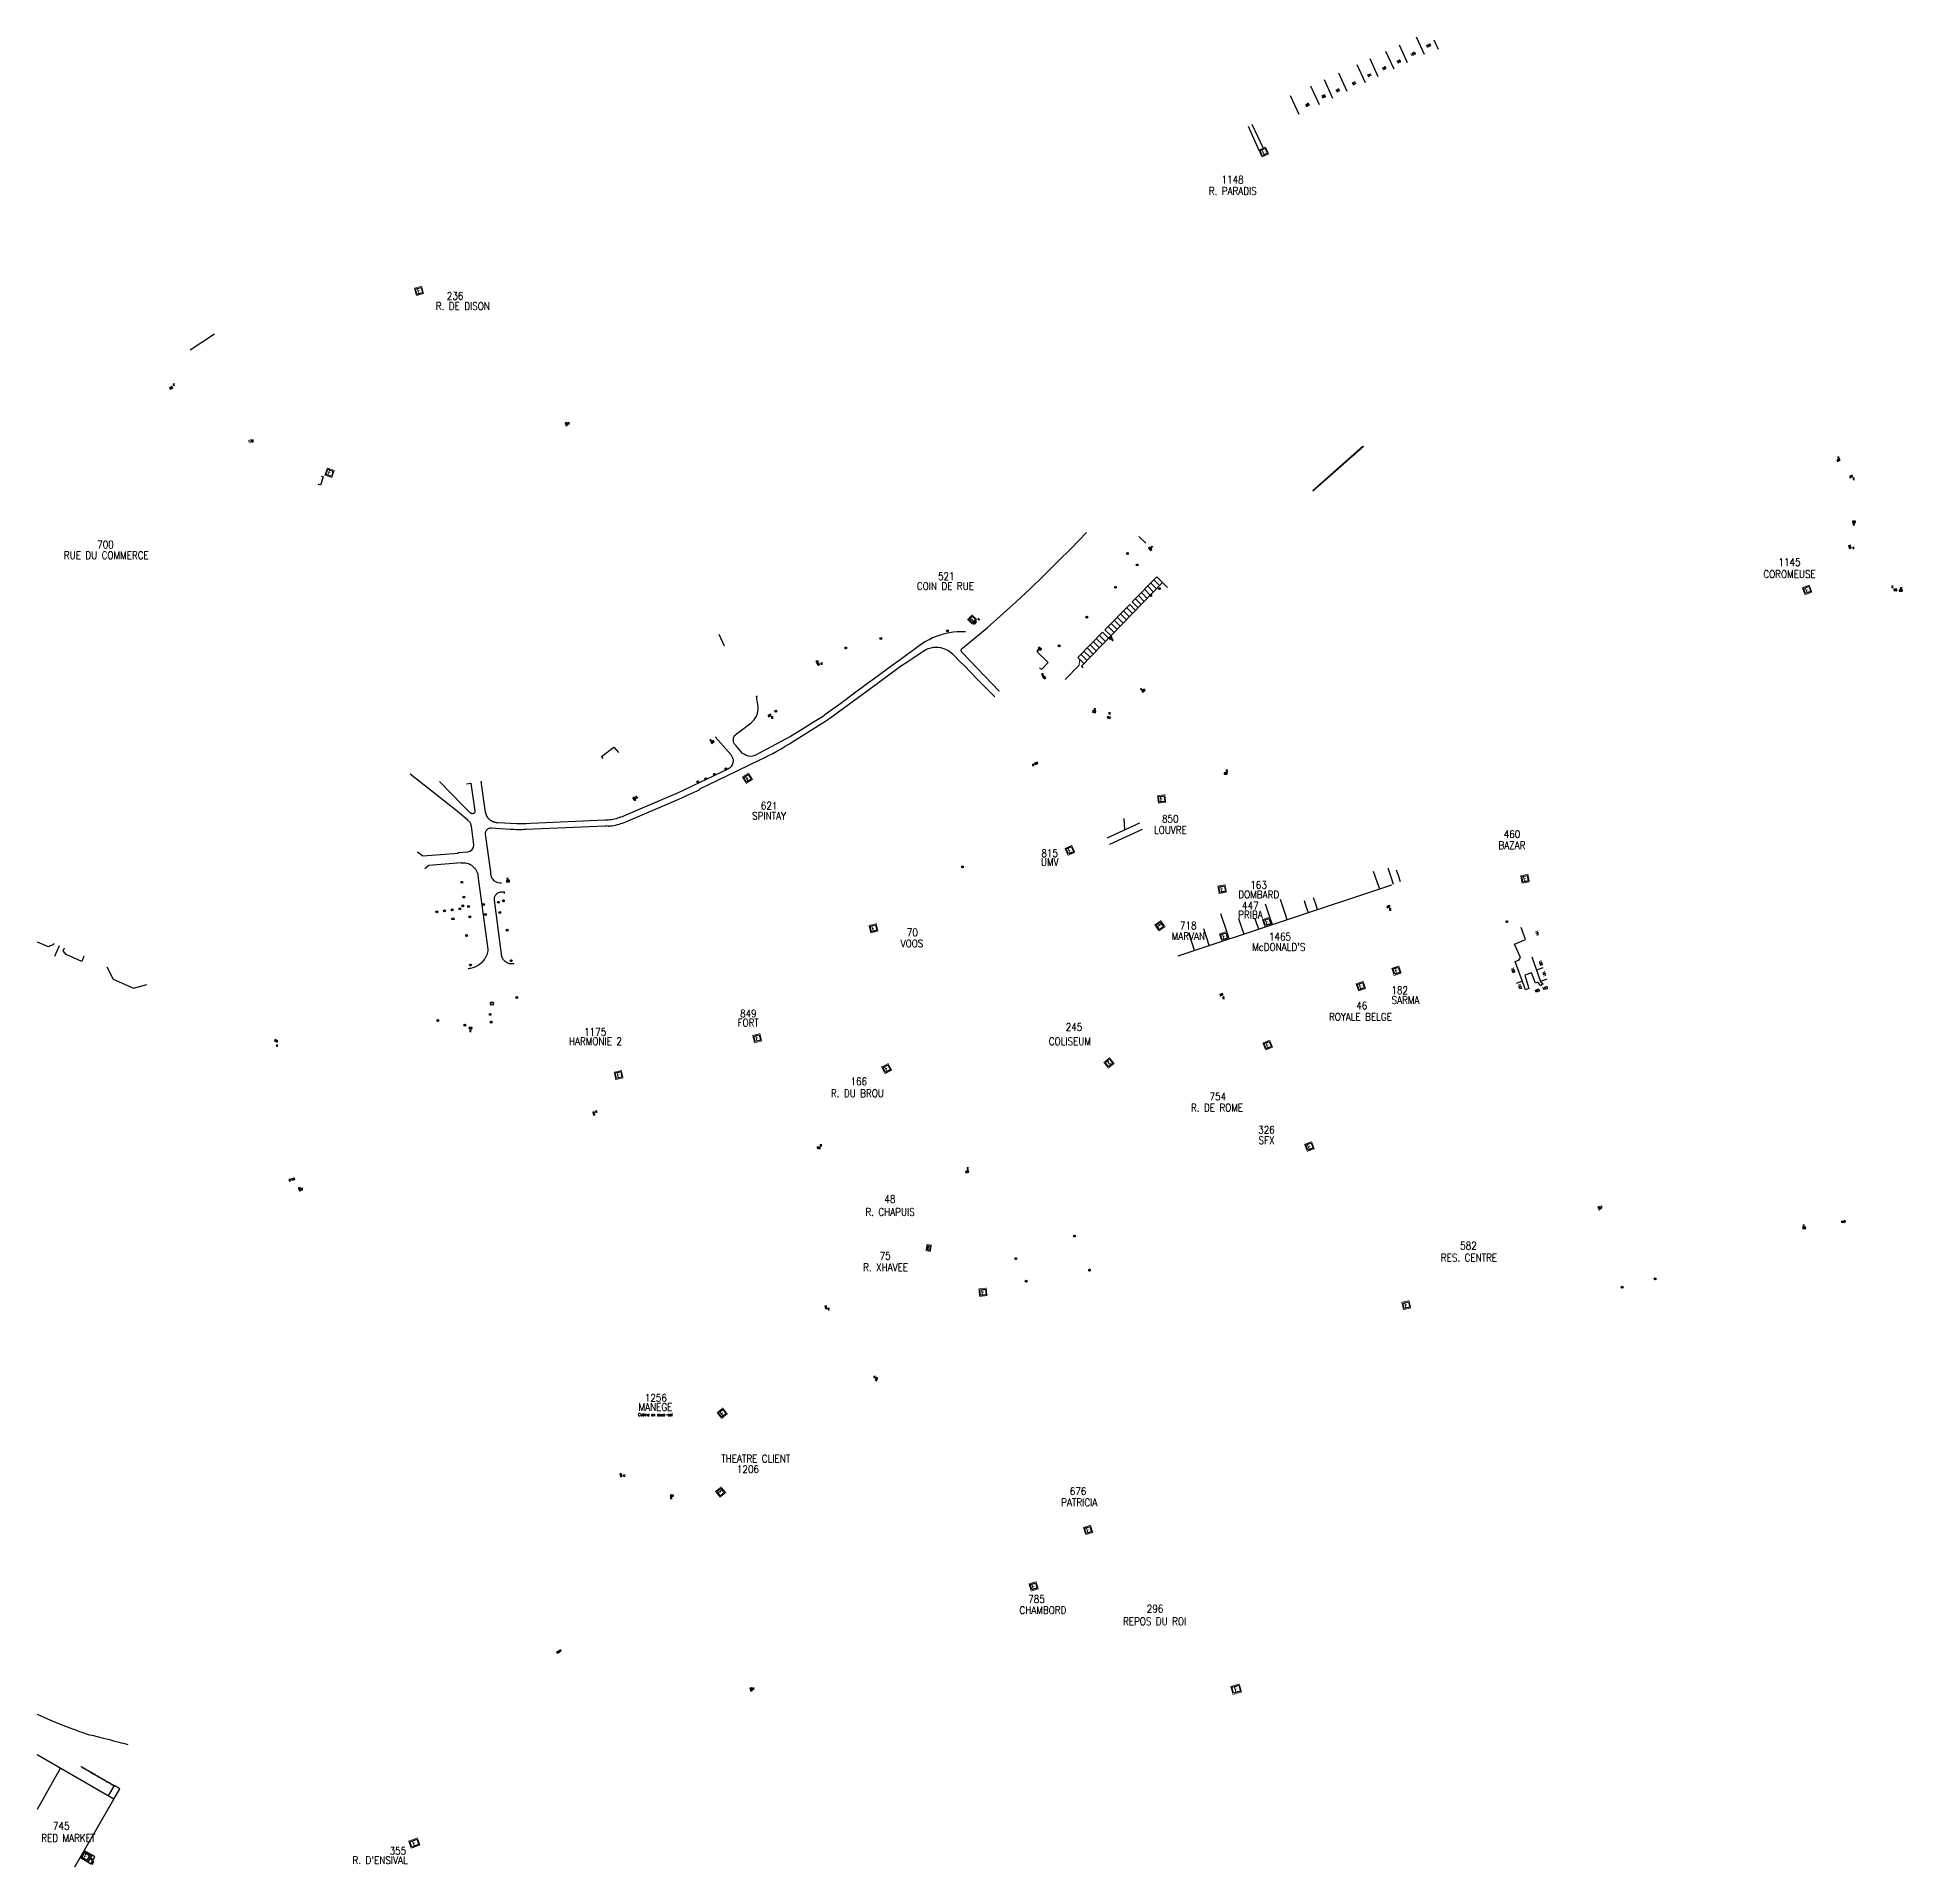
# Model space of a CAD drawing. Header units: millimetres. Extents: x 255000 to 255985, y 143000 to 143966.
import ezdxf
from ezdxf.enums import TextEntityAlignment as Align

# ---------------------------------------------------------------- set-up
doc = ezdxf.new("R2010")
doc.units = ezdxf.units.MM
doc.linetypes.add('B_ST_AL', pattern=[2000, 1000, 1000])
doc.linetypes.add('DASHED', pattern=[0.75, 0.5, -0.25])
doc.layers.get('0').update_dxf_attribs({"linetype": 'CONTINUOUS'})
for name, color, linetype in [('M_200', 7, 'CONTINUOUS'), ('W0004', 5, 'CONTINUOUS'), ('W0006', 7, 'CONTINUOUS'), ('W0008', 7, 'CONTINUOUS'), ('W0014', 7, 'CONTINUOUS'), ('W0100', 7, 'CONTINUOUS'), ('W0101', 7, 'CONTINUOUS'), ('W0105', 7, 'CONTINUOUS'), ('W0112', 1, 'DASHED'), ('W0420', 7, 'CONTINUOUS'), ('W0430', 7, 'CONTINUOUS'), ('W0469', 7, 'CONTINUOUS'), ('W0991', 7, 'CONTINUOUS'), ('W1102', 7, 'CONTINUOUS')]:
    doc.layers.add(name, color=color, linetype=linetype)
doc.styles.add('M_ROMANS', font='ROMANS.shx', dxfattribs={"width": 0.75})
doc.styles.get("Standard").update_dxf_attribs({"font": 'romans.shx', "width": 0.85})

msp = doc.modelspace()

# ---------------------------------------------------------------- texts
at = {"layer": 'M_200', "insert": (255335.57, 143238.77), "char_height": 1.5, "attachment_point": 6}
msp.add_mtext('Cabine en sous-sol', dxfattribs=at)
at = {"layer": 'W0991', "color": 252, "width": 0.85}
msp.add_text('178', height=1.25, rotation=0.91914, dxfattribs=at).set_placement((255112.76, 143752.91), align=Align.MIDDLE_CENTER)
for s, rotation, p in [('151', 286.87651, (255792.31, 143493.05)), ('169', 286.87651, (255779.53, 143473.53)), ('159', 286.87651, (255794.14, 143477.39)), ('161', 286.87651, (255795.97, 143471.56)), ('167', 286.87651, (255783.1, 143464.81)), ('165', 16.87651, (255792.16, 143462.71)), ('163', 16.87651, (255796.45, 143464.01))]:
    msp.add_text(s, height=1.25, rotation=rotation, dxfattribs=at).set_placement(p, align=Align.MIDDLE)
at = {"layer": 'W0991', "color": 252, "linetype": 'B_ST_AL', "char_height": 1.25, "width": 5.6786, "attachment_point": 1, "rotation": 27}
for s, insert in [('\\pi1.5491;100', (255723.7, 143956.6)), ('\\pi1.5491;102', (255731.86, 143960.92)), ('\\pi1.9539;94', (255700.8, 143945.45)), ('\\pi1.9792;96', (255708.6, 143949.11)), ('\\pi1.9792;98', (255716.33, 143952.69)), ('\\pi1.9792;88', (255676.58, 143934.24)), ('\\pi1.9792;90', (255684.02, 143937.4)), ('\\pi1.9792;92', (255692.67, 143941.15)), ('\\pi1.9792;86', (255668.01, 143929.79))]:
    msp.add_mtext(s, dxfattribs=dict(at, insert=insert))

# ---------------------------------------------------------------- blocks, each defined once
blk = doc.blocks.new('M_200_59')
at = {"layer": 'M_200', "color": 0, "linetype": 'Continuous', "const_width": 0.35, "flags": 128}
blk.add_lwpolyline([(4, 4), (4, 0), (0, 0), (0, 4)], close=True, dxfattribs=at)
at = {"layer": 'M_200', "color": 0, "linetype": 'Continuous'}
blk.add_lwpolyline([(0.5, 3.5), (3.5, 3.5), (3.5, 0.5), (0.5, 0.5)], close=True, dxfattribs=at)
at = {"layer": 'M_200', "insert": (2, 2), "char_height": 2.5, "width": 4, "attachment_point": 5}
blk.add_mtext('E', dxfattribs=at)
at = {"layer": 'M_200', "color": 0, "linetype": 'Continuous', "width": 0.85}
for tag, p in [('NUM', (2, 17.06)), ('NOM', (2, 10.65))]:
    blk.add_attdef(tag, text='', height=4, dxfattribs=at).set_placement(p, align=Align.MIDDLE)
at = {"layer": 'M_200', "color": 0, "linetype": 'Continuous', "style": 'M_ROMANS', "width": 0.75, "flags": 3}
for tag, p in [('DEF_COUP', (1.87, -5.49)), ('DEF_TYPE', (1.87, -7.99)), ('DEF_LEG', (1.87, -2.99))]:
    blk.add_attdef(tag, text='', height=1.2, dxfattribs=at).set_placement(p, align=Align.MIDDLE)
blk = doc.blocks.new('*U21')
at = {"layer": 'M_200', "color": 0, "linetype": 'Continuous', "const_width": 0.35, "flags": 128}
blk.add_lwpolyline([(4, 4), (4, 0), (0, 0), (0, 4)], close=True, dxfattribs=at)
at = {"layer": 'M_200', "color": 0, "linetype": 'Continuous'}
blk.add_lwpolyline([(0.5, 3.5), (3.5, 3.5), (3.5, 0.5), (0.5, 0.5)], close=True, dxfattribs=at)
at = {"layer": 'M_200', "insert": (2.03, 1.97), "char_height": 1.39, "width": 2.2208, "attachment_point": 5}
blk.add_mtext('E', dxfattribs=at)
at = {"layer": 'M_200', "color": 0, "linetype": 'Continuous', "width": 0.85}
for tag, p in [('NUM', (2, 17.06)), ('NOM', (2, 10.65))]:
    blk.add_attdef(tag, text='', height=4, dxfattribs=at).set_placement(p, align=Align.MIDDLE)
at = {"layer": 'M_200', "color": 0, "linetype": 'Continuous', "style": 'M_ROMANS', "width": 0.75, "flags": 3}
for tag, p in [('DEF_COUP', (1.87, -5.49)), ('DEF_TYPE', (1.87, -7.99)), ('DEF_LEG', (1.87, -2.99))]:
    blk.add_attdef(tag, text='', height=1.2, dxfattribs=at).set_placement(p, align=Align.MIDDLE)
blk = doc.blocks.new('*U22')
at = {"layer": 'M_200', "color": 0, "linetype": 'Continuous', "const_width": 0.35, "flags": 128}
blk.add_lwpolyline([(5, 4), (5, 0), (0, 0), (0, 4)], close=True, dxfattribs=at)
at = {"layer": 'M_200', "color": 0, "linetype": 'Continuous'}
blk.add_lwpolyline([(0.5, 3.5), (4.5, 3.5), (4.5, 0.5), (0.5, 0.5)], close=True, dxfattribs=at)
at = {"layer": 'M_200', "insert": (2.5, 2), "char_height": 2.5, "width": 5, "attachment_point": 5}
blk.add_mtext('E', dxfattribs=at)
at = {"layer": 'M_200', "color": 0, "linetype": 'Continuous', "width": 0.85}
for tag, p in [('NUM', (2, 17.06)), ('NOM', (2, 10.65))]:
    blk.add_attdef(tag, text='', height=4, dxfattribs=at).set_placement(p, align=Align.MIDDLE)
at = {"layer": 'M_200', "color": 0, "linetype": 'Continuous', "style": 'M_ROMANS', "width": 0.75, "flags": 3}
for tag, p in [('DEF_COUP', (1.87, -5.49)), ('DEF_TYPE', (1.87, -7.99)), ('DEF_LEG', (1.87, -2.99))]:
    blk.add_attdef(tag, text='', height=1.2, dxfattribs=at).set_placement(p, align=Align.MIDDLE)
blk = doc.blocks.new('*U23')
at = {"layer": 'M_200', "color": 0, "linetype": 'Continuous', "const_width": 0.35, "flags": 128}
blk.add_lwpolyline([(2.42, 3.4), (2.42, 0), (0, 0), (0, 3.4)], close=True, dxfattribs=at)
at = {"layer": 'M_200', "color": 0, "linetype": 'Continuous'}
blk.add_lwpolyline([(0.5, 2.9), (1.92, 2.9), (1.92, 0.5), (0.5, 0.5)], close=True, dxfattribs=at)
at = {"layer": 'M_200', "insert": (1.25, 1.68), "char_height": 1.76, "width": 1.7056, "attachment_point": 5}
blk.add_mtext('E', dxfattribs=at)
at = {"layer": 'M_200', "color": 0, "linetype": 'Continuous', "width": 0.85}
for tag, p in [('NUM', (2, 17.06)), ('NOM', (2, 10.65))]:
    blk.add_attdef(tag, text='', height=4, dxfattribs=at).set_placement(p, align=Align.MIDDLE)
at = {"layer": 'M_200', "color": 0, "linetype": 'Continuous', "style": 'M_ROMANS', "width": 0.75, "flags": 3}
for tag, p in [('DEF_COUP', (1.87, -5.49)), ('DEF_TYPE', (1.87, -7.99)), ('DEF_LEG', (1.87, -2.99))]:
    blk.add_attdef(tag, text='', height=1.2, dxfattribs=at).set_placement(p, align=Align.MIDDLE)
blk = doc.blocks.new('*U24')
at = {"layer": 'M_200', "color": 0, "linetype": 'Continuous', "const_width": 0.35, "flags": 128}
blk.add_lwpolyline([(1.67, 5.4), (3.54, 1.86), (0, 0), (-1.86, 3.54)], close=True, dxfattribs=at)
at = {"layer": 'M_200', "color": 0, "linetype": 'Continuous'}
blk.add_lwpolyline([(-1.19, 3.33), (1.47, 4.73), (2.86, 2.07), (0.21, 0.68)], close=True, dxfattribs=at)
at = {"layer": 'M_200', "insert": (0.84, 2.7), "char_height": 2.5, "width": 4, "attachment_point": 5, "rotation": 27.77698}
blk.add_mtext('E', dxfattribs=at)
at = {"layer": 'M_200', "color": 0, "linetype": 'Continuous', "width": 0.85}
for tag, p in [('NUM', (2, 17.06)), ('NOM', (2, 10.65))]:
    blk.add_attdef(tag, text='', height=4, dxfattribs=at).set_placement(p, align=Align.MIDDLE)
at = {"layer": 'M_200', "color": 0, "linetype": 'Continuous', "style": 'M_ROMANS', "width": 0.75, "flags": 3}
for tag, p in [('DEF_COUP', (1.87, -5.49)), ('DEF_TYPE', (1.87, -7.99)), ('DEF_LEG', (1.87, -2.99))]:
    blk.add_attdef(tag, text='', height=1.2, dxfattribs=at).set_placement(p, align=Align.MIDDLE)
blk = doc.blocks.new('T469')
at = {"color": 0, "linetype": 'Continuous', "flags": 128}
for points in [[(-0.35, 0.35), (0.35, -0.35)], [(-0.35, -0.35), (0.35, 0.35)]]:
    blk.add_lwpolyline(points, dxfattribs=at)
at = {"color": 0, "linetype": 'Continuous'}
blk.add_circle((0, 0), 0.5, dxfattribs=at)
blk = doc.blocks.new('*U25')
at = {"flags": 128}
for points in [[(0.8, 0.8), (-0.8, 0.8)], [(-0.8, 0.8), (-0.8, 0)], [(0.8, 0.8), (-0.8, 0)], [(-0.8, 0), (0.8, 0)], [(0.8, 0), (0.8, 0.8)], [(0.58, -0.7), (0.15, -1.38)], [(0.15, -1.38), (0.83, -1.8)], [(0.37, -1.04), (0.7, -1.25)], [(0.58, -0.7), (1.26, -1.13)]]:
    blk.add_lwpolyline(points, dxfattribs=at)
blk = doc.blocks.new('*U26')
at = {"flags": 128}
for points in [[(0.8, 0.8), (-0.8, 0.8)], [(-0.8, 0.8), (-0.8, 0)], [(0.8, 0.8), (-0.8, 0)], [(-0.8, 0), (0.8, 0)], [(0.8, 0), (0.8, 0.8)], [(-1.08, -0.66), (-1.55, -1.3)], [(-0.43, -1.14), (-1.08, -0.66)], [(-0.76, -0.9), (-0.99, -1.22)], [(-0.43, -1.14), (-0.91, -1.78)]]:
    blk.add_lwpolyline(points, dxfattribs=at)
blk = doc.blocks.new('*U27')
at = {"flags": 128}
for points in [[(0.8, 0.8), (-0.8, 0.8)], [(-0.8, 0.8), (-0.8, 0)], [(0.8, 0.8), (-0.8, 0)], [(-0.8, 0), (0.8, 0)], [(0.8, 0), (0.8, 0.8)], [(-0.59, -0.38), (0.21, -0.28)], [(-0.59, -0.38), (-0.49, -1.17)], [(-0.54, -0.77), (-0.14, -0.72)], [(-0.49, -1.17), (0.3, -1.07)]]:
    blk.add_lwpolyline(points, dxfattribs=at)
blk = doc.blocks.new('*U28')
at = {"flags": 128}
for points in [[(0.8, 0.8), (-0.8, 0.8)], [(-0.8, 0.8), (-0.8, 0)], [(0.8, 0.8), (-0.8, 0)], [(-0.8, 0), (0.8, 0)], [(-0.51, 3.04), (0.27, 3.22)], [(-0.51, 3.04), (-0.33, 2.26)], [(-0.42, 2.65), (-0.03, 2.74)], [(-0.33, 2.26), (0.45, 2.44)], [(0.8, 0), (0.8, 0.8)]]:
    blk.add_lwpolyline(points, dxfattribs=at)
blk = doc.blocks.new('*U29')
at = {"flags": 128}
for points in [[(0.8, 0.8), (-0.8, 0.8)], [(-0.8, 0.8), (-0.8, 0)], [(0.8, 0.8), (-0.8, 0)], [(-0.8, 0), (0.8, 0)], [(0.8, 0), (0.8, 0.8)], [(-0.39, -1.37), (-1.11, -1.02)], [(-0.04, -0.65), (-0.76, -0.3)], [(-0.21, -1.01), (-0.57, -0.83)], [(-0.39, -1.37), (-0.04, -0.65)]]:
    blk.add_lwpolyline(points, dxfattribs=at)
blk = doc.blocks.new('*U30')
at = {"flags": 128}
for points in [[(0.8, 0.8), (-0.8, 0.8)], [(-0.8, 0.8), (-0.8, 0)], [(0.8, 0.8), (-0.8, 0)], [(-0.8, 0), (0.8, 0)], [(0.8, 0), (0.8, 0.8)], [(-1.32, -0.75), (-1.59, -1.51)], [(-0.57, -1.03), (-1.32, -0.75)], [(-0.94, -0.89), (-1.08, -1.27)], [(-0.57, -1.03), (-0.84, -1.78)]]:
    blk.add_lwpolyline(points, dxfattribs=at)
blk = doc.blocks.new('*U3')
at = {"flags": 128}
for points in [[(0.8, 0.8), (-0.8, 0.8)], [(-0.8, 0.8), (-0.8, 0)], [(0.8, 0.8), (-0.8, 0)], [(-0.8, 0), (0.8, 0)], [(0.8, 0), (0.8, 0.8)], [(2.01, -0.73), (1.21, -0.8)], [(2.07, -1.53), (1.28, -1.6)], [(2.04, -1.13), (1.64, -1.17)], [(2.07, -1.53), (2.01, -0.73)]]:
    blk.add_lwpolyline(points, dxfattribs=at)
blk = doc.blocks.new('*U4')
at = {"flags": 128}
for points in [[(0.8, 0.8), (-0.8, 0.8)], [(-0.8, 0.8), (-0.8, 0)], [(0.8, 0.8), (-0.8, 0)], [(-0.8, 0), (0.8, 0)], [(0.8, 0), (0.8, 0.8)], [(0.29, -1.26), (-0.5, -1.12)], [(0.43, -0.47), (-0.36, -0.33)], [(0.36, -0.86), (-0.03, -0.79)], [(0.29, -1.26), (0.43, -0.47)]]:
    blk.add_lwpolyline(points, dxfattribs=at)
blk = doc.blocks.new('*U5')
at = {"flags": 128}
for points in [[(0.8, 0.8), (-0.8, 0.8)], [(-0.8, 0.8), (-0.8, 0)], [(0.8, 0.8), (-0.8, 0)], [(-0.8, 0), (0.8, 0)], [(0.8, 0), (0.8, 0.8)], [(0.97, -1.47), (1.7, -1.15)], [(0.97, -1.47), (1.3, -2.2)], [(1.14, -1.84), (1.5, -1.67)], [(1.3, -2.2), (2.03, -1.88)]]:
    blk.add_lwpolyline(points, dxfattribs=at)
blk = doc.blocks.new('*U6')
at = {"flags": 128}
for points in [[(0.8, 0.8), (-0.8, 0.8)], [(-0.8, 0.8), (-0.8, 0)], [(0.8, 0.8), (-0.8, 0)], [(-0.8, 0), (0.8, 0)], [(0.8, 0), (0.8, 0.8)], [(-0.18, -0.71), (0.61, -0.57)], [(-0.18, -0.71), (-0.04, -1.5)], [(-0.11, -1.11), (0.29, -1.04)], [(-0.04, -1.5), (0.75, -1.36)]]:
    blk.add_lwpolyline(points, dxfattribs=at)
blk = doc.blocks.new('*U7')
at = {"flags": 128}
for points in [[(0.8, 0.8), (-0.8, 0.8)], [(-0.8, 0.8), (-0.8, 0)], [(0.8, 0.8), (-0.8, 0)], [(-0.8, 0), (0.8, 0)], [(0.8, 0), (0.8, 0.8)], [(0.48, -0.71), (0.3, -1.49)], [(1.26, -0.89), (0.48, -0.71)], [(0.87, -0.8), (0.78, -1.19)], [(1.26, -0.89), (1.08, -1.67)]]:
    blk.add_lwpolyline(points, dxfattribs=at)
blk = doc.blocks.new('*U8')
at = {"flags": 128}
for points in [[(0.8, 0.8), (-0.8, 0.8)], [(-0.8, 0.8), (-0.8, 0)], [(0.8, 0.8), (-0.8, 0)], [(-0.8, 0), (0.8, 0)], [(0.8, 0), (0.8, 0.8)], [(-0.65, -0.64), (-1.44, -0.78)], [(-0.52, -1.43), (-1.3, -1.56)], [(-0.58, -1.03), (-0.98, -1.1)], [(-0.52, -1.43), (-0.65, -0.64)]]:
    blk.add_lwpolyline(points, dxfattribs=at)
blk = doc.blocks.new('*U9')
at = {"flags": 128}
for points in [[(0.8, 0.8), (-0.8, 0.8)], [(-0.8, 0.8), (-0.8, 0)], [(0.8, 0.8), (-0.8, 0)], [(-0.8, 0), (0.8, 0)], [(0.8, 0), (0.8, 0.8)], [(1.97, 0.11), (1.22, 0.37)], [(2.23, 0.87), (1.48, 1.13)], [(2.1, 0.49), (1.72, 0.62)], [(1.97, 0.11), (2.23, 0.87)]]:
    blk.add_lwpolyline(points, dxfattribs=at)
blk = doc.blocks.new('*U10')
at = {"flags": 128}
for points in [[(0.8, 0.8), (-0.8, 0.8)], [(-0.8, 0.8), (-0.8, 0)], [(0.8, 0.8), (-0.8, 0)], [(-0.8, 0), (0.8, 0)], [(0.8, 0), (0.8, 0.8)], [(0.21, -0.42), (-0.57, -0.6)], [(0.39, -1.2), (-0.39, -1.38)], [(0.3, -0.81), (-0.09, -0.9)], [(0.39, -1.2), (0.21, -0.42)]]:
    blk.add_lwpolyline(points, dxfattribs=at)
blk = doc.blocks.new('*U11')
at = {"flags": 128}
for points in [[(0.8, 0.8), (-0.8, 0.8)], [(-0.8, 0.8), (-0.8, 0)], [(0.8, 0.8), (-0.8, 0)], [(-0.8, 0), (0.8, 0)], [(0.7, 1.36), (0.87, 2.14)], [(0.7, 1.36), (1.48, 1.19)], [(0.8, 0), (0.8, 0.8)], [(1.09, 1.27), (1.17, 1.66)], [(1.48, 1.19), (1.65, 1.97)]]:
    blk.add_lwpolyline(points, dxfattribs=at)
blk = doc.blocks.new('*U12')
at = {"flags": 128}
for points in [[(0.8, 0.8), (-0.8, 0.8)], [(-0.8, 0.8), (-0.8, 0)], [(0.8, 0.8), (-0.8, 0)], [(-0.8, 0), (0.8, 0)], [(0.8, 0), (0.8, 0.8)], [(-0.83, -1.58), (-1.2, -0.87)], [(-0.83, -1.58), (-0.12, -1.21)], [(-0.47, -1.39), (-0.66, -1.04)], [(-0.12, -1.21), (-0.49, -0.5)]]:
    blk.add_lwpolyline(points, dxfattribs=at)
blk = doc.blocks.new('*U13')
at = {"flags": 128}
for points in [[(0.8, 0.8), (-0.8, 0.8)], [(-0.8, 0.8), (-0.8, 0)], [(0.8, 0.8), (-0.8, 0)], [(-0.8, 0), (0.8, 0)], [(0.8, 0), (0.8, 0.8)], [(0.27, -0.37), (-0.53, -0.45)], [(0.35, -1.17), (-0.45, -1.24)], [(0.31, -0.77), (-0.09, -0.81)], [(0.35, -1.17), (0.27, -0.37)]]:
    blk.add_lwpolyline(points, dxfattribs=at)
blk = doc.blocks.new('*U14')
at = {"flags": 128}
for points in [[(0.8, 0.8), (-0.8, 0.8)], [(-0.8, 0.8), (-0.8, 0)], [(0.8, 0.8), (-0.8, 0)], [(-0.8, 0), (0.8, 0)], [(0.8, 0), (0.8, 0.8)], [(0.4, -1.06), (0.13, -1.82)], [(0.13, -1.82), (0.89, -2.08)], [(0.26, -1.44), (0.64, -1.57)], [(0.4, -1.06), (1.15, -1.33)]]:
    blk.add_lwpolyline(points, dxfattribs=at)
blk = doc.blocks.new('*U15')
at = {"flags": 128}
for points in [[(0.8, 0.8), (-0.8, 0.8)], [(-0.8, 0.8), (-0.8, 0)], [(0.8, 0.8), (-0.8, 0)], [(-0.8, 0), (0.8, 0)], [(0.8, 0), (0.8, 0.8)], [(0.29, -0.7), (0.03, -1.46)], [(0.03, -1.46), (0.79, -1.71)], [(0.16, -1.08), (0.54, -1.2)], [(0.29, -0.7), (1.05, -0.95)]]:
    blk.add_lwpolyline(points, dxfattribs=at)
blk = doc.blocks.new('*U16')
at = {"flags": 128}
for points in [[(0.8, 0.8), (-0.8, 0.8)], [(-0.8, 0.8), (-0.8, 0)], [(0.8, 0.8), (-0.8, 0)], [(-0.8, 0), (0.8, 0)], [(0.8, 0), (0.8, 0.8)], [(0.6, -0.81), (0.24, -1.52)], [(0.24, -1.52), (0.95, -1.89)], [(0.42, -1.17), (0.78, -1.35)], [(0.6, -0.81), (1.31, -1.18)]]:
    blk.add_lwpolyline(points, dxfattribs=at)
blk = doc.blocks.new('*U17')
at = {"flags": 128}
for points in [[(0.8, 0.8), (-0.8, 0.8)], [(-0.8, 0.8), (-0.8, 0)], [(0.8, 0.8), (-0.8, 0)], [(-0.8, 0), (0.8, 0)], [(-0.54, 1.52), (-0.18, 2.24)], [(-0.54, 1.52), (0.18, 1.16)], [(-0.18, 1.34), (0, 1.7)], [(0.18, 1.16), (0.54, 1.88)], [(0.8, 0), (0.8, 0.8)]]:
    blk.add_lwpolyline(points, dxfattribs=at)
blk = doc.blocks.new('*U18')
at = {"flags": 128}
for points in [[(0.8, 0.8), (-0.8, 0.8)], [(-0.8, 0.8), (-0.8, 0)], [(0.8, 0.8), (-0.8, 0)], [(-0.8, 0), (0.8, 0)], [(0.8, 0), (0.8, 0.8)], [(-1.51, -1.29), (-1.91, -0.6)], [(-1.51, -1.29), (-0.82, -0.9)], [(-1.16, -1.09), (-1.36, -0.75)], [(-0.82, -0.9), (-1.21, -0.2)]]:
    blk.add_lwpolyline(points, dxfattribs=at)
blk = doc.blocks.new('*U19')
at = {"flags": 128}
for points in [[(0.8, 0.8), (-0.8, 0.8)], [(-0.8, 0.8), (-0.8, 0)], [(0.8, 0.8), (-0.8, 0)], [(-0.8, 0), (0.8, 0)], [(0.8, 0), (0.8, 0.8)], [(-1.1, -0.65), (-1.42, -1.38)], [(-0.37, -0.96), (-1.1, -0.65)], [(-0.74, -0.81), (-0.89, -1.17)], [(-0.37, -0.96), (-0.68, -1.7)]]:
    blk.add_lwpolyline(points, dxfattribs=at)
blk = doc.blocks.new('*U20')
at = {"flags": 128}
for points in [[(0.8, 0.8), (-0.8, 0.8)], [(-0.8, 0.8), (-0.8, 0)], [(0.8, 0.8), (-0.8, 0)], [(-0.8, 0), (0.8, 0)], [(0.6, 2.53), (0.38, 1.76)], [(0.38, 1.76), (1.15, 1.55)], [(0.49, 2.15), (0.87, 2.04)], [(0.6, 2.53), (1.37, 2.32)], [(0.8, 0), (0.8, 0.8)]]:
    blk.add_lwpolyline(points, dxfattribs=at)
blk = doc.blocks.new('*U31')
at = {"flags": 128}
for points in [[(0.8, 0.8), (-0.8, 0.8)], [(-0.8, 0.8), (-0.8, 0)], [(0.8, 0.8), (-0.8, 0)], [(-0.8, 0), (0.8, 0)], [(0.8, 0), (0.8, 0.8)], [(0.6, -0.47), (-0.2, -0.47)], [(0.6, -1.27), (-0.2, -1.27)], [(0.6, -0.87), (0.2, -0.87)], [(0.6, -1.27), (0.6, -0.47)]]:
    blk.add_lwpolyline(points, dxfattribs=at)
blk = doc.blocks.new('*U32')
at = {"layer": 'M_200', "color": 0, "linetype": 'Continuous', "const_width": 0.35, "flags": 128}
blk.add_lwpolyline([(4.77, 4.38), (4.77, 0), (0, 0), (0, 4.38)], close=True, dxfattribs=at)
at = {"layer": 'M_200', "color": 0, "linetype": 'Continuous'}
blk.add_lwpolyline([(0.5, 3.88), (4.27, 3.88), (4.27, 0.5), (0.5, 0.5)], close=True, dxfattribs=at)
at = {"layer": 'M_200', "insert": (2.39, 2.19), "char_height": 2.5, "width": 4.7748, "attachment_point": 5}
blk.add_mtext('E', dxfattribs=at)
at = {"layer": 'M_200', "color": 0, "linetype": 'Continuous', "width": 0.85}
for tag, p in [('NUM', (2, 17.06)), ('NOM', (2, 10.65))]:
    blk.add_attdef(tag, text='', height=4, dxfattribs=at).set_placement(p, align=Align.MIDDLE)
at = {"layer": 'M_200', "color": 0, "linetype": 'Continuous', "style": 'M_ROMANS', "width": 0.75, "flags": 3}
for tag, p in [('DEF_COUP', (1.87, -5.49)), ('DEF_TYPE', (1.87, -7.99)), ('DEF_LEG', (1.87, -2.99))]:
    blk.add_attdef(tag, text='', height=1.2, dxfattribs=at).set_placement(p, align=Align.MIDDLE)
blk = doc.blocks.new('*U33')
at = {"layer": 'M_200', "color": 0, "linetype": 'Continuous', "const_width": 0.35, "flags": 128}
blk.add_lwpolyline([(1.21, 5.53), (3.37, 2.16), (0, 0), (-2.16, 3.37)], close=True, dxfattribs=at)
at = {"layer": 'M_200', "color": 0, "linetype": 'Continuous'}
blk.add_lwpolyline([(-1.47, 3.22), (1.06, 4.84), (2.68, 2.31), (0.15, 0.69)], close=True, dxfattribs=at)
at = {"layer": 'M_200', "insert": (0.61, 2.76), "char_height": 2.5, "width": 4, "attachment_point": 5, "rotation": 32.64171}
blk.add_mtext('E', dxfattribs=at)
at = {"layer": 'M_200', "color": 0, "linetype": 'Continuous', "width": 0.85}
for tag, p in [('NUM', (2, 17.06)), ('NOM', (2, 10.65))]:
    blk.add_attdef(tag, text='', height=4, dxfattribs=at).set_placement(p, align=Align.MIDDLE)
at = {"layer": 'M_200', "color": 0, "linetype": 'Continuous', "style": 'M_ROMANS', "width": 0.75, "flags": 3}
for tag, p in [('DEF_COUP', (1.87, -5.49)), ('DEF_TYPE', (1.87, -7.99)), ('DEF_LEG', (1.87, -2.99))]:
    blk.add_attdef(tag, text='', height=1.2, dxfattribs=at).set_placement(p, align=Align.MIDDLE)
blk = doc.blocks.new('*U34')
at = {"flags": 128}
for points in [[(0.8, 0.8), (-0.8, 0.8)], [(-0.8, 0.8), (-0.8, 0)], [(0.8, 0.8), (-0.8, 0)], [(-0.8, 0), (0.8, 0)], [(-0.4, 1.56), (-0.4, 2.36)], [(-0.4, 1.56), (0.4, 1.56)], [(0, 1.56), (0, 1.96)], [(0.4, 1.56), (0.4, 2.36)], [(0.8, 0), (0.8, 0.8)]]:
    blk.add_lwpolyline(points, dxfattribs=at)
blk = doc.blocks.new('*U35')
at = {"layer": 'M_200', "color": 0, "linetype": 'Continuous', "const_width": 0.35, "flags": 128}
blk.add_lwpolyline([(-0.02, 4.95), (2.46, 2.49), (0, 0), (-2.49, 2.46)], close=True, dxfattribs=at)
at = {"layer": 'M_200', "color": 0, "linetype": 'Continuous'}
blk.add_lwpolyline([(-1.78, 2.47), (-0.02, 4.24), (1.76, 2.48), (0, 0.71)], close=True, dxfattribs=at)
at = {"layer": 'M_200', "insert": (-0.01, 2.43), "char_height": 2.14, "width": 2.9936, "attachment_point": 5, "rotation": 45.27058}
blk.add_mtext('E', dxfattribs=at)
at = {"layer": 'M_200', "color": 0, "linetype": 'Continuous', "width": 0.85}
for tag, p in [('NUM', (2, 17.06)), ('NOM', (2, 10.65))]:
    blk.add_attdef(tag, text='', height=4, dxfattribs=at).set_placement(p, align=Align.MIDDLE)
at = {"layer": 'M_200', "color": 0, "linetype": 'Continuous', "style": 'M_ROMANS', "width": 0.75, "flags": 3}
for tag, p in [('DEF_COUP', (1.87, -5.49)), ('DEF_TYPE', (1.87, -7.99)), ('DEF_LEG', (1.87, -2.99))]:
    blk.add_attdef(tag, text='', height=1.2, dxfattribs=at).set_placement(p, align=Align.MIDDLE)
blk = doc.blocks.new('*U36')
at = {"flags": 128}
for points in [[(-2.28, 1.01), (-3.08, 1.01)], [(-2.28, 0.21), (-3.08, 0.21)], [(-2.28, 0.61), (-2.68, 0.61)], [(-2.28, 0.21), (-2.28, 1.01)], [(0.8, 0.8), (-0.8, 0.8)], [(-0.8, 0.8), (-0.8, 0)], [(0.8, 0.8), (-0.8, 0)], [(-0.8, 0), (0.8, 0)], [(0.8, 0), (0.8, 0.8)]]:
    blk.add_lwpolyline(points, dxfattribs=at)
blk = doc.blocks.new('T430')
at = {"flags": 128}
for points in [[(0.8, 0.8), (-0.8, 0.8)], [(-0.8, 0.8), (-0.8, 0)], [(0.8, 0.8), (-0.8, 0)], [(-0.8, 0), (0.8, 0)], [(-0.4, 2.1), (0.4, 2.1)], [(-0.4, 2.1), (-0.4, 1.3)], [(-0.4, 1.7), (0, 1.7)], [(-0.4, 1.3), (0.4, 1.3)], [(0.8, 0), (0.8, 0.8)]]:
    blk.add_lwpolyline(points, dxfattribs=at)
blk = doc.blocks.new('*U37')
at = {"flags": 128}
for points in [[(0.8, 0.8), (-0.8, 0.8)], [(-0.8, 0.8), (-0.8, 0)], [(0.8, 0.8), (-0.8, 0)], [(-0.8, 0), (0.8, 0)], [(0.8, 0), (0.8, 0.8)], [(0.44, -0.44), (-0.36, -0.44)], [(0.44, -1.24), (-0.36, -1.24)], [(0.44, -0.84), (0.04, -0.84)], [(0.44, -1.24), (0.44, -0.44)]]:
    blk.add_lwpolyline(points, dxfattribs=at)
blk = doc.blocks.new('*U38')
at = {"flags": 128}
for points in [[(-1.28, -0.32), (-2.01, 0)], [(-0.96, 0.42), (-1.69, 0.73)], [(-1.12, 0.05), (-1.49, 0.21)], [(-1.28, -0.32), (-0.96, 0.42)], [(0.8, 0.8), (-0.8, 0.8)], [(-0.8, 0.8), (-0.8, 0)], [(0.8, 0.8), (-0.8, 0)], [(-0.8, 0), (0.8, 0)], [(0.8, 0), (0.8, 0.8)]]:
    blk.add_lwpolyline(points, dxfattribs=at)
blk = doc.blocks.new('*U39')
at = {"flags": 128}
for points in [[(-2.16, 1.01), (-1.58, 1.57)], [(-2.16, 1.01), (-1.6, 0.43)], [(-1.88, 0.72), (-1.59, 1)], [(-1.6, 0.43), (-1.02, 0.99)], [(0.8, 0.8), (-0.8, 0.8)], [(-0.8, 0.8), (-0.8, 0)], [(0.8, 0.8), (-0.8, 0)], [(-0.8, 0), (0.8, 0)], [(0.8, 0), (0.8, 0.8)]]:
    blk.add_lwpolyline(points, dxfattribs=at)
blk = doc.blocks.new('*U40')
at = {"flags": 128}
for points in [[(0.8, 0.8), (-0.8, 0.8)], [(-0.8, 0.8), (-0.8, 0)], [(0.8, 0.8), (-0.8, 0)], [(-0.8, 0), (0.8, 0)], [(0.8, 0), (0.8, 0.8)], [(-0.21, -0.33), (-0.48, -1.08)], [(0.55, -0.6), (-0.21, -0.33)], [(0.17, -0.47), (0.03, -0.84)], [(0.55, -0.6), (0.27, -1.36)]]:
    blk.add_lwpolyline(points, dxfattribs=at)
blk = doc.blocks.new('*U41')
at = {"flags": 128}
for points in [[(0.8, 0.8), (-0.8, 0.8)], [(-0.8, 0.8), (-0.8, 0)], [(0.8, 0.8), (-0.8, 0)], [(-0.8, 0), (0.8, 0)], [(0.41, 2.23), (1.21, 2.23)], [(0.41, 2.23), (0.41, 1.43)], [(0.41, 1.83), (0.81, 1.83)], [(0.41, 1.43), (1.21, 1.43)], [(0.8, 0), (0.8, 0.8)]]:
    blk.add_lwpolyline(points, dxfattribs=at)
blk = doc.blocks.new('*U42')
at = {"flags": 128}
for points in [[(0.8, 0.8), (-0.8, 0.8)], [(-0.8, 0.8), (-0.8, 0)], [(0.8, 0.8), (-0.8, 0)], [(-0.8, 0), (0.8, 0)], [(0.8, 0), (0.8, 0.8)], [(-0.41, -0.51), (0.39, -0.51)], [(-0.41, -0.51), (-0.41, -1.31)], [(-0.41, -0.91), (-0.01, -0.91)], [(-0.41, -1.31), (0.39, -1.31)]]:
    blk.add_lwpolyline(points, dxfattribs=at)
blk = doc.blocks.new('*U43')
at = {"flags": 128}
for points in [[(0.8, 0.8), (-0.8, 0.8)], [(-0.8, 0.8), (-0.8, 0)], [(0.8, 0.8), (-0.8, 0)], [(-0.8, 0), (0.8, 0)], [(-0.52, 1.48), (-0.22, 2.22)], [(-0.52, 1.48), (0.22, 1.18)], [(-0.15, 1.33), (0, 1.7)], [(0.22, 1.18), (0.52, 1.92)], [(0.8, 0), (0.8, 0.8)]]:
    blk.add_lwpolyline(points, dxfattribs=at)
blk = doc.blocks.new('*U44')
at = {"flags": 128}
for points in [[(0.8, 0.8), (-0.8, 0.8)], [(-0.8, 0.8), (-0.8, 0)], [(0.8, 0.8), (-0.8, 0)], [(-0.8, 0), (0.8, 0)], [(0.4, 2.1), (-0.4, 2.1)], [(0.4, 1.3), (-0.4, 1.3)], [(0.4, 1.7), (0, 1.7)], [(0.4, 1.3), (0.4, 2.1)], [(0.8, 0), (0.8, 0.8)]]:
    blk.add_lwpolyline(points, dxfattribs=at)
blk = doc.blocks.new('*U45')
at = {"flags": 128}
for points in [[(0.8, 0.8), (-0.8, 0.8)], [(-0.8, 0.8), (-0.8, 0)], [(0.8, 0.8), (-0.8, 0)], [(-0.8, 0), (0.8, 0)], [(0.4, 2.1), (-0.4, 2.1)], [(0.4, 1.3), (-0.4, 1.3)], [(0.4, 1.7), (0, 1.7)], [(0.4, 1.3), (0.4, 2.1)], [(0.8, 0), (0.8, 0.8)]]:
    blk.add_lwpolyline(points, dxfattribs=at)
blk = doc.blocks.new('*U46')
at = {"flags": 128}
for points in [[(-1.61, -0.1), (-2.23, 0.4)], [(0.8, 0.8), (-0.8, 0.8)], [(-0.8, 0.8), (-0.8, 0)], [(0.8, 0.8), (-0.8, 0)], [(-0.8, 0), (0.8, 0)], [(0.8, 0), (0.8, 0.8)], [(-2.11, -0.72), (-2.73, -0.22)], [(-1.86, -0.41), (-2.17, -0.16)], [(-2.11, -0.72), (-1.61, -0.1)]]:
    blk.add_lwpolyline(points, dxfattribs=at)
blk = doc.blocks.new('*U47')
at = {"flags": 128}
for points in [[(-1.97, 0.77), (-2.15, -0.01)], [(-2.06, 0.38), (-1.67, 0.29)], [(-1.97, 0.77), (-1.19, 0.59)], [(0.8, 0.8), (-0.8, 0.8)], [(-0.8, 0.8), (-0.8, 0)], [(0.8, 0.8), (-0.8, 0)], [(-0.8, 0), (0.8, 0)], [(0.8, 0), (0.8, 0.8)], [(-2.15, -0.01), (-1.37, -0.19)]]:
    blk.add_lwpolyline(points, dxfattribs=at)
blk = doc.blocks.new('*U48')
at = {"flags": 128}
for points in [[(0.8, 0.8), (-0.8, 0.8)], [(-0.8, 0.8), (-0.8, 0)], [(0.8, 0.8), (-0.8, 0)], [(-0.8, 0), (0.8, 0)], [(0.8, 0), (0.8, 0.8)], [(-0.46, -0.43), (-0.64, -1.21)], [(0.32, -0.61), (-0.46, -0.43)], [(-0.07, -0.52), (-0.16, -0.91)], [(0.32, -0.61), (0.14, -1.39)]]:
    blk.add_lwpolyline(points, dxfattribs=at)
blk = doc.blocks.new('T420')
for p, q in [((0.75, 0.75), (-0.75, 0.75)), ((-0.75, 0.75), (-0.75, -0.75)), ((0.75, 0.75), (0.75, -0.75)), ((0.75, -0.75), (-0.75, -0.75))]:
    blk.add_line(p, q)
blk.add_ellipse((0, 0), major_axis=(-0.53, 0.53), ratio=1, start_param=3.926991, end_param=10.210176)
blk = doc.blocks.new('*U50')
at = {"layer": 'M_200', "color": 0, "linetype": 'Continuous', "const_width": 0.35, "flags": 128}
blk.add_lwpolyline([(2.65, 5), (3.82, 1.17), (0, 0), (-1.17, 3.82)], close=True, dxfattribs=at)
at = {"layer": 'M_200', "color": 0, "linetype": 'Continuous'}
blk.add_lwpolyline([(-0.55, 3.49), (2.32, 4.37), (3.2, 1.5), (0.33, 0.62)], close=True, dxfattribs=at)
at = {"layer": 'M_200', "insert": (1.33, 2.5), "char_height": 2.5, "width": 4, "attachment_point": 5, "rotation": 17.03326}
blk.add_mtext('E', dxfattribs=at)
at = {"layer": 'M_200', "color": 0, "linetype": 'Continuous', "width": 0.85}
for tag, p in [('NUM', (2, 17.06)), ('NOM', (2, 10.65))]:
    blk.add_attdef(tag, text='', height=4, dxfattribs=at).set_placement(p, align=Align.MIDDLE)
at = {"layer": 'M_200', "color": 0, "linetype": 'Continuous', "style": 'M_ROMANS', "width": 0.75, "flags": 3}
for tag, p in [('DEF_COUP', (1.87, -5.49)), ('DEF_TYPE', (1.87, -7.99)), ('DEF_LEG', (1.87, -2.99))]:
    blk.add_attdef(tag, text='', height=1.2, dxfattribs=at).set_placement(p, align=Align.MIDDLE)

# ---------------------------------------------------------------- linework, layer by layer
at = {"layer": 'W0004', "color": 252, "flags": 128}
for points in [[(255700.47, 143750.14), (255673.69, 143726.53)], [(255673.76, 143726.93), (255700.24, 143750.35)]]:
    msp.add_lwpolyline(points, dxfattribs=at)
at = {"layer": 'W0006', "color": 252, "flags": 128}
for points in [[(255581.43, 143664.9), (255578.33, 143667.99), (255591.4, 143681.3), (255594.36, 143678.25)], [(255589.78, 143679.65), (255592.75, 143676.59)], [(255580, 143669.69), (255583.09, 143666.61)], [(255581.61, 143671.33), (255584.64, 143668.21)], [(255583.24, 143672.99), (255586.26, 143669.88)], [(255584.87, 143674.66), (255587.89, 143671.56)], [(255586.51, 143676.32), (255589.51, 143673.23)], [(255588.14, 143677.98), (255591.13, 143674.91)], [(255567.14, 143650.14), (255563.93, 143653.34), (255577.01, 143666.65), (255580.12, 143663.55)], [(255570.48, 143660.01), (255573.64, 143656.85)], [(255572.11, 143661.67), (255575.26, 143658.52)], [(255573.74, 143663.33), (255576.88, 143660.19)], [(255575.38, 143664.99), (255578.5, 143661.87)], [(255550.9, 143637.35), (255549.55, 143638.7), (255562.63, 143652.01), (255565.84, 143648.8)], [(255560.99, 143650.35), (255564.22, 143647.13)], [(255565.57, 143655.01), (255568.77, 143651.82)], [(255567.21, 143656.68), (255570.4, 143653.5)], [(255568.84, 143658.34), (255572.01, 143655.17)], [(255552.82, 143642.03), (255556.11, 143638.75)], [(255554.46, 143643.7), (255557.73, 143640.43)], [(255556.09, 143645.36), (255559.35, 143642.1)], [(255557.73, 143647.03), (255560.98, 143643.78)], [(255559.36, 143648.69), (255562.6, 143645.45)], [(255036.73, 143475.35), (255040.05, 143468.75), (255050.82, 143464.01), (255057.93, 143466.02)]]:
    msp.add_lwpolyline(points, dxfattribs=at)
at = {"layer": 'W0006', "color": 252, "lineweight": 5, "flags": 128}
msp.add_lwpolyline([(255551.18, 143640.37), (255554.48, 143637.07)], dxfattribs=at)
at = {"layer": 'W0008', "color": 252, "lineweight": 5, "flags": 128}
msp.add_lwpolyline([(255542.98, 143627.1), (255550.36, 143634.61), (255550.47, 143636.92), (255550.9, 143637.35), (255552.86, 143635.4)], dxfattribs=at)
at = {"layer": 'W0014', "color": 252, "flags": 128}
for points in [[(255508.27, 143621.03), (255508.15, 143620.91), (255488.49, 143641.37), (255488.23, 143641.71), (255488.14, 143641.93), (255488.08, 143642.16), (255488.06, 143642.41), (255488.08, 143642.63), (255488.12, 143642.84), (255488.2, 143643.05), (255488.31, 143643.24), (255488.46, 143643.44), (255488.61, 143643.58), (255501.79, 143654.3), (255515.44, 143666.61), (255519.2, 143670.03), (255522.2, 143672.74), (255524.32, 143674.75), (255531.88, 143682.17), (255539.08, 143689.31), (255546.28, 143696.46), (255550.19, 143700.4), (255554.27, 143704.59)], [(255596.96, 143675.58), (255594.36, 143678.25), (255551.52, 143634.01), (255552.34, 143633.22)], [(255490.34, 143652.19), (255489.8, 143652.21), (255488.62, 143652.24), (255487.13, 143652.22), (255485.62, 143652.14), (255483.72, 143651.96), (255481.57, 143651.63), (255480.05, 143651.33), (255477.97, 143650.8), (255477.56, 143650.68), (255476.44, 143650.33), (255475.34, 143649.95), (255474.26, 143649.54), (255472.92, 143648.97), (255471.36, 143648.24), (255470.26, 143647.66), (255468.81, 143646.84), (255467.34, 143645.91), (255466.43, 143645.29), (255465.74, 143644.79), (255462.24, 143642.23), (255459.99, 143640.58), (255457.83, 143639), (255454.55, 143636.6), (255451.48, 143634.42), (255448.25, 143632.04), (255442.23, 143627.6), (255438.51, 143624.86), (255431.72, 143619.84), (255424.36, 143614.42), (255417.24, 143609.17), (255416.06, 143608.31), (255415.19, 143607.71), (255413.89, 143606.87), (255412.03, 143605.71), (255409.94, 143604.41), (255405.08, 143601.38), (255397.9, 143596.91), (255379.79, 143587.19), (255378.67, 143586.7), (255377.73, 143586.48), (255376.85, 143586.41), (255375.64, 143586.54), (255374.38, 143586.96), (255373.69, 143587.35), (255372.27, 143588.2), (255371.77, 143588.79), (255369.07, 143591.95), (255368.62, 143592.48), (255368.32, 143592.88), (255367.98, 143593.5), (255367.74, 143594.26), (255367.66, 143594.88), (255367.68, 143595.56), (255367.79, 143596.17), (255368.01, 143596.77), (255368.34, 143597.37), (255368.75, 143597.88), (255369.27, 143598.35), (255370.51, 143599.27), (255377.11, 143604.21), (255377.49, 143604.53), (255378.42, 143605.48), (255379.04, 143606.28), (255379.66, 143607.29), (255379.83, 143607.63), (255380.27, 143608.72), (255380.6, 143610.02), (255380.76, 143611.34), (255380.71, 143612.84), (255380.56, 143613.88), (255380.38, 143615.03), (255380.14, 143616.52), (255379.99, 143617.49), (255379.88, 143618.19), (255380.48, 143618.3)], [(255226.71, 143571.89), (255228.99, 143572.23), (255231.17, 143557.68), (255231.18, 143557.48), (255231.18, 143557.43), (255231.18, 143557.38), (255231.17, 143557.33), (255231.16, 143557.24), (255231.15, 143557.18), (255231.11, 143557.05), (255231.07, 143556.93), (255231.01, 143556.81), (255230.93, 143556.69), (255230.83, 143556.56), (255230.73, 143556.47), (255230.45, 143556.28), (255230.18, 143556.17), (255229.83, 143556.13), (255229.83, 143556.13), (255229.83, 143556.13), (255229.44, 143556.19), (255229.44, 143556.19), (255229.19, 143556.29), (255229.19, 143556.29), (255228.89, 143556.51), (255228.89, 143556.51), (255224.66, 143560.6), (255212.48, 143573.07)]]:
    msp.add_lwpolyline(points, dxfattribs=at)
for points in [[(255245.27, 143519.47), (255244.84, 143519.45), (255244.35, 143519.46), (255243.5, 143519.6), (255242.92, 143519.78), (255242.53, 143519.94), (255242.09, 143520.18), (255241.67, 143520.46), (255241.35, 143520.72), (255240.9, 143521.17), (255240.51, 143521.65), (255240.15, 143522.26), (255239.89, 143522.86), (255239.73, 143523.46), (255239.64, 143524.08), (255239.47, 143525.39), (255236.81, 143545.41), (255236.78, 143545.71), (255236.8, 143546.19), (255236.87, 143546.54), (255236.95, 143546.81), (255237.07, 143547.08), (255237.19, 143547.31), (255237.3, 143547.47), (255237.41, 143547.61), (255237.51, 143547.72), (255237.67, 143547.89), (255237.8, 143548), (255238.03, 143548.17), (255238.24, 143548.3), (255238.4, 143548.38), (255238.65, 143548.48), (255238.8, 143548.53), (255239.05, 143548.59), (255239.41, 143548.63), (255239.75, 143548.63), (255244.47, 143548.34), (255249.86, 143548.01, 0.026125), (255258.19, 143547.94), (255300.15, 143549.76, 0.011778), (255301.58, 143549.85), (255301.63, 143549.56, 0.016279), (255303.61, 143549.8, 0.062258), (255310.94, 143551.91), (255337.65, 143563.37, 0.013436), (255350.01, 143569.01), (255349.88, 143569.28), (255364.63, 143576.36), (255381.67, 143584.54, 0.030232), (255399.43, 143594.44), (255415.42, 143604.41), (255418.56, 143606.54), (255440.23, 143622.52), (255453.1, 143632.01), (255456, 143634.07), (255459.29, 143636.23), (255462.55, 143638.38), (255465.87, 143640.56), (255467.41, 143641.57), (255469.07, 143642.63), (255469.83, 143643.01), (255470.62, 143643.34), (255471.48, 143643.64), (255472.14, 143643.81), (255472.73, 143643.93), (255473.39, 143644.04), (255474.12, 143644.11), (255474.57, 143644.13), (255475.09, 143644.13), (255475.78, 143644.1), (255477.08, 143643.93), (255477.69, 143643.8), (255478.82, 143643.47), (255480.44, 143642.77), (255481.48, 143642.16), (255482.32, 143641.55), (255483.05, 143640.93), (255483.83, 143640.15), (255485.11, 143638.85), (255486.97, 143636.97), (255489.72, 143634.16), (255493.12, 143630.7), (255496.65, 143627.11), (255504.13, 143619.5), (255505.54, 143617.98), (255505.31, 143617.8)], [(255358.11, 143596.78), (255366.28, 143587.38, -0.495007), (255364.67, 143579.6), (255346.34, 143570.8, -0.007509), (255337.38, 143566.73), (255336.39, 143566.31), (255309.68, 143554.86, -0.061183), (255303.23, 143552.98, -0.02932), (255300.02, 143552.65), (255260.67, 143550.95), (255258.29, 143550.85), (255256.31, 143550.78), (255254.59, 143550.76), (255254.05, 143550.77), (255253.37, 143550.78), (255249.81, 143550.92), (255246.88, 143551.1), (255243.05, 143551.34), (255242.62, 143551.37), (255242.1, 143551.44), (255241.88, 143551.48), (255241.46, 143551.59), (255241.22, 143551.67), (255240.94, 143551.77), (255240.66, 143551.88), (255240.39, 143552.01), (255240.15, 143552.13), (255239.35, 143552.64), (255238.86, 143553.05), (255238.4, 143553.52), (255237.93, 143554.11), (255237.46, 143554.87), (255237.24, 143555.35), (255237.02, 143555.95), (255236.91, 143556.38), (255236.81, 143556.91), (255234.38, 143573.09), (255234.84, 143573.15)], [(255200.85, 143536.07), (255203.69, 143533.86), (255222.27, 143535.33), (255222.25, 143535.62), (255227.39, 143536.03, 0.403932), (255230.61, 143539.67), (255229.3, 143549.51), (255229.19, 143550.07), (255229.07, 143550.45), (255228.94, 143550.77), (255228.78, 143551.1), (255228.62, 143551.38), (255228.39, 143551.69), (255228.26, 143551.86), (255228.06, 143552.08), (255227.86, 143552.27), (255227.63, 143552.47), (255227.34, 143552.71), (255221.92, 143557.26), (255219.13, 143559.56), (255218.07, 143560.38), (255216.92, 143561.29), (255216.16, 143561.88), (255215.07, 143562.73), (255196.92, 143576.99)], [(255204.67, 143527.22), (255206.76, 143528.94), (255223.91, 143530.29), (255223.93, 143530.14), (255224.37, 143530.2), (255224.37, 143530.2), (255225.22, 143530.22), (255226.09, 143530.15), (255226.82, 143530.01), (255227.63, 143529.77), (255228.08, 143529.59), (255228.67, 143529.31), (255229.26, 143528.97), (255229.93, 143528.48), (255230.12, 143528.32), (255230.47, 143527.99), (255230.87, 143527.58), (255231.18, 143527.21), (255231.55, 143526.69), (255231.8, 143526.28), (255232.06, 143525.79), (255232.25, 143525.36), (255232.46, 143524.77), (255232.62, 143524.24), (255232.77, 143523.41), (255237.92, 143484.68, -0.075239), (255237.9, 143483.78), (255237.76, 143482.96), (255237.36, 143481.61), (255236.88, 143480.49), (255236.37, 143479.58), (255236.06, 143479.1), (255235.7, 143478.6), (255235.37, 143478.2), (255234.59, 143477.36), (255234.59, 143477.36), (255234.25, 143477.06), (255233.65, 143476.56), (255232.92, 143476.05), (255232.16, 143475.59), (255231.12, 143475.1), (255231.12, 143475.1), (255229.97, 143474.69), (255228.87, 143474.42), (255228.55, 143474.37), (255228.24, 143474.32), (255227.76, 143474.27), (255227.59, 143474.26)], [(255251.92, 143476.9), (255251.14, 143476.79), (255250.63, 143476.78), (255250.4, 143476.79), (255249.97, 143476.83), (255249.42, 143476.93), (255248.93, 143477.07), (255248.49, 143477.24), (255248.1, 143477.42), (255247.7, 143477.65), (255247.14, 143478.05), (255246.74, 143478.4), (255246.38, 143478.79), (255246.18, 143479.02), (255246, 143479.28), (255245.7, 143479.76), (255245.69, 143479.79, -0.080948), (255245.41, 143480.72), (255241.44, 143510.46), (255241.43, 143510.51), (255241.41, 143510.88), (255241.41, 143511.18), (255241.46, 143511.57), (255241.51, 143511.85), (255241.56, 143512.03), (255241.68, 143512.4), (255241.81, 143512.69), (255241.96, 143512.96), (255242.11, 143513.19), (255242.32, 143513.46), (255242.53, 143513.69), (255242.72, 143513.88), (255242.97, 143514.08), (255243.14, 143514.2), (255243.26, 143514.28), (255243.37, 143514.34), (255243.58, 143514.45), (255244.07, 143514.66), (255244.22, 143514.7), (255244.57, 143514.79), (255244.79, 143514.82), (255245.3, 143514.86), (255245.58, 143514.85), (255246.55, 143514.83), (255246.58, 143514.55), (255246.64, 143513.99)]]:
    msp.add_lwpolyline(points, format="xyb", dxfattribs=at)
at = {"layer": 'W0100', "color": 252, "linetype": 'Continuous', "flags": 128}
for points in [[(255639.64, 143919.36), (255645.2, 143906.64)], [(255641.6, 143920.29), (255647.51, 143907.65)]]:
    msp.add_lwpolyline(points, dxfattribs=at)
at = {"layer": 'W0100', "color": 252, "flags": 128}
for points in [[(255080.72, 143801.1), (255093.62, 143809.52)], [(255149.98, 143734.47), (255151.05, 143734.11), (255149.51, 143729.72), (255148.42, 143730.11)], [(255363.06, 143644.57), (255360.24, 143650.83)], [(255565.06, 143543.43), (255582.37, 143551.34)], [(255566.55, 143540.11), (255583.86, 143548.02)], [(255602.65, 143481.07), (255715.56, 143518.51)], [(255789.49, 143480.56), (255793.98, 143467.58), (255795.36, 143466.35), (255794.03, 143465.32), (255793.61, 143466.02), (255792.56, 143467.13), (255791.36, 143466.71), (255789.18, 143472.18), (255785.69, 143470.92), (255787.76, 143463.74), (255786.07, 143463.13), (255780.65, 143478.15), (255782.53, 143478.84), (255783.36, 143480.24), (255780.35, 143487.29), (255786.13, 143489.67), (255783.83, 143496.13)], [(255000, 143488.53), (255005.74, 143485.95), (255008.62, 143487.09), (255008.92, 143487.77)], [(255009.18, 143480.9), (255011.67, 143486.56)], [(255024.82, 143480.79), (255024.63, 143480.87), (255023.44, 143478.15), (255015.23, 143481.79), (255013.67, 143483.65), (255014.41, 143485.36)], [(255795.31, 143474.67), (255791.93, 143473.5)], [(255784.45, 143467.62), (255781.1, 143466.38)], [(255797.36, 143468.75), (255793.98, 143467.58)], [(255000, 143080.49), (255005.32, 143078.16), (255011.17, 143075.63), (255017.13, 143073.4), (255019.16, 143072.62), (255020.16, 143072.28), (255022.3, 143071.48), (255023.57, 143071.06), (255025.89, 143070.2), (255027.43, 143069.72), (255028.96, 143069.42), (255032.38, 143068.5), (255034.85, 143067.86), (255036.29, 143067.52), (255038.11, 143067.1), (255040.17, 143066.56), (255041.68, 143066.17), (255043.18, 143065.76), (255044.34, 143065.48), (255045.57, 143065.2), (255047.86, 143064.6)], [(255040.48, 143035.65), (255000, 143059.07)], [(255000.09, 143030.44), (255012.26, 143051.98)], [(255040.48, 143035.65), (255043.64, 143041.11), (255040.52, 143042.91), (255037.37, 143037.46)], [(255019.86, 143000), (255040.48, 143035.65)], [(255024.96, 143008.38), (255022.82, 143004.63), (255026.91, 143002.31), (255029.03, 143006.05), (255024.95, 143008.37)], [(255026.91, 143002.31), (255028.27, 143001.54), (255030.39, 143005.28), (255029.03, 143006.05)]]:
    msp.add_lwpolyline(points, dxfattribs=at)
at = {"layer": 'W0101', "color": 252, "linetype": 'Continuous', "lineweight": 5, "flags": 128}
msp.add_lwpolyline([(255581.88, 143702.62), (255585.5, 143699)], dxfattribs=at)
at = {"layer": 'W0101', "color": 252, "flags": 128}
msp.add_lwpolyline([(255298.85, 143585.36), (255298.07, 143586.4), (255304.53, 143591.33), (255307.07, 143588.51)], dxfattribs=at)
at = {"layer": 'W0105', "color": 252, "lineweight": 5, "flags": 128}
msp.add_lwpolyline([(255528.02, 143641.87), (255533.99, 143635.92), (255530.39, 143632.3), (255529.37, 143633.27)], dxfattribs=at)
at = {"layer": 'W0112', "color": 252, "flags": 128}
for points in [[(255023.21, 143052.92), (255023.11, 143052.75), (255040.42, 143042.74), (255040.52, 143042.91)], [(255023.21, 143052.92), (255040.52, 143042.91)]]:
    msp.add_lwpolyline(points, dxfattribs=at)
at = {"layer": 'W0420', "color": 252, "flags": 128}
msp.add_lwpolyline([(255219.01, 143501.04), (255220.03, 143501.17), (255220.14, 143500.28), (255219.12, 143500.15), (255219.01, 143501.04)], dxfattribs=at)
at = {"layer": 'W1102', "color": 252, "linetype": 'B_ST_AL', "flags": 128}
for points in [[(255732.75, 143957.06), (255728.52, 143966.21)], [(255737.6, 143964.9), (255739.9, 143959.92)], [(255708.34, 143945.39), (255703.97, 143954.87)], [(255716.69, 143949.38), (255712.36, 143958.74)], [(255723.75, 143952.75), (255719.47, 143962.03)], [(255691.9, 143937.53), (255687.43, 143947.21)], [(255701.54, 143942.14), (255697.12, 143951.7)], [(255666.52, 143925.39), (255661.94, 143935.32)], [(255677.31, 143930.55), (255672.77, 143940.38)], [(255684.35, 143933.92), (255679.84, 143943.68)]]:
    msp.add_lwpolyline(points, dxfattribs=at)
at = {"layer": 'W1102', "color": 252, "flags": 128}
for points in [[(255574.45, 143547.72), (255574.03, 143553.68)], [(255709.12, 143516.39), (255707.95, 143519.71), (255705.86, 143525.65)], [(255716.43, 143518.81), (255715.26, 143522.14), (255713.47, 143527.34)], [(255720.1, 143520.1), (255718.93, 143523.43), (255717.89, 143526.4)], [(255676.22, 143505.48), (255675.11, 143508.82), (255674.12, 143511.8)], [(255629.62, 143490.02), (255628.51, 143493.36), (255625.19, 143503.35)], [(255652.39, 143497.57), (255651.29, 143500.92), (255648.81, 143508.37)], [(255660.18, 143500.16), (255659.07, 143503.5), (255656.64, 143510.83)], [(255671.38, 143503.87), (255670.27, 143507.21), (255669.28, 143510.2)], [(255611.26, 143483.93), (255610.16, 143487.27), (255608.22, 143493.1)], [(255619.05, 143486.51), (255617.94, 143489.85), (255616.12, 143495.32)], [(255637.4, 143492.6), (255636.29, 143495.94), (255634.71, 143500.71)], [(255645.18, 143495.18), (255644.07, 143498.52), (255643.36, 143500.66)]]:
    msp.add_lwpolyline(points, dxfattribs=at)

# ---------------------------------------------------------------- block references
at = {"layer": 'M_200'}
ref = msp.add_blockref('M_200_59', (255646.8, 143902.98), dxfattribs=dict(at, rotation=23.60490616299599))
ref.add_attrib('NUM', '1148', dxfattribs={"color": 0, "linetype": 'Continuous', "height": 4, "width": 0.85}).set_placement((255631.38, 143891.05), align=Align.MIDDLE)
ref.add_attrib('NOM', 'R. PARADIS', dxfattribs={"color": 0, "linetype": 'Continuous', "height": 4, "width": 0.85}).set_placement((255631.46, 143885.04), align=Align.MIDDLE)
ref = msp.add_blockref('M_200_59', (255200.17, 143829.85), dxfattribs=dict(at, rotation=14.41208104172521))
ref.add_attrib('NUM', '236', dxfattribs={"color": 0, "linetype": 'Continuous', "height": 4, "width": 0.85}).set_placement((255220.69, 143829.64), align=Align.MIDDLE)
ref.add_attrib('NOM', 'R. DE DISON', dxfattribs={"color": 0, "linetype": 'Continuous', "height": 4, "width": 0.85}).set_placement((255224.79, 143824.24), align=Align.MIDDLE)
ref = msp.add_blockref('M_200_59', (255151.85, 143734.91), dxfattribs=dict(at, rotation=341.905947017654))
ref.add_attrib('NUM', '700', dxfattribs={"color": 0, "linetype": 'Continuous', "height": 4, "width": 0.85}).set_placement((255035.99, 143698.27), align=Align.MIDDLE)
ref.add_attrib('NOM', 'RUE DU COMMERCE', dxfattribs={"color": 0, "linetype": 'Continuous', "height": 4, "width": 0.85}).set_placement((255036.45, 143692.63), align=Align.MIDDLE)
ref = msp.add_blockref('M_200_59', (255933.7, 143671.72), dxfattribs=dict(at, rotation=21.69122709256235))
ref.add_attrib('NUM', '1145', dxfattribs={"color": 0, "linetype": 'Continuous', "height": 4, "width": 0.85}).set_placement((255925.52, 143688.97), align=Align.MIDDLE)
ref.add_attrib('NOM', 'COROMEUSE', dxfattribs={"color": 0, "linetype": 'Continuous', "height": 4, "width": 0.85}).set_placement((255925.56, 143682.7), align=Align.MIDDLE)
ref = msp.add_blockref('*U35', (255493.82, 143656.24), dxfattribs=at)
ref.add_attrib('NUM', '521', dxfattribs={"color": 0, "linetype": 'Continuous', "height": 4, "width": 0.85}).set_placement((255480.13, 143681.56), align=Align.MIDDLE)
ref.add_attrib('NOM', 'COIN DE RUE', dxfattribs={"color": 0, "linetype": 'Continuous', "height": 4, "width": 0.85}).set_placement((255479.69, 143676.32), align=Align.MIDDLE)
ref = msp.add_blockref('*U33', (255374.5, 143572.1), dxfattribs=at)
ref.add_attrib('NUM', '621', dxfattribs={"color": 0, "linetype": 'Continuous', "height": 4, "width": 0.85}).set_placement((255386.55, 143560.37), align=Align.MIDDLE)
ref.add_attrib('NOM', 'SPINTAY', dxfattribs={"color": 0, "linetype": 'Continuous', "height": 4, "width": 0.85}).set_placement((255386.51, 143555.01), align=Align.MIDDLE)
ref = msp.add_blockref('M_200_59', (255592.14, 143561.71), dxfattribs=dict(at, rotation=7.088840788764054))
ref.add_attrib('NUM', '850', dxfattribs={"color": 0, "linetype": 'Continuous', "height": 4, "width": 0.85}).set_placement((255598.45, 143553.43), align=Align.MIDDLE)
ref.add_attrib('NOM', 'LOUVRE', dxfattribs={"color": 0, "linetype": 'Continuous', "height": 4, "width": 0.85}).set_placement((255598.51, 143547.55), align=Align.MIDDLE)
ref = msp.add_blockref('M_200_59', (255784.22, 143519.46), dxfattribs=dict(at, rotation=10.65631084084723))
ref.add_attrib('NUM', '460', dxfattribs={"color": 0, "linetype": 'Continuous', "height": 4, "width": 0.85}).set_placement((255778.97, 143545.32), align=Align.MIDDLE)
ref.add_attrib('NOM', 'BAZAR', dxfattribs={"color": 0, "linetype": 'Continuous', "height": 4, "width": 0.85}).set_placement((255778.91, 143539.49), align=Align.MIDDLE)
ref = msp.add_blockref('M_200_59', (255544.45, 143534.12), dxfattribs=dict(at, rotation=24.76410054249085))
ref.add_attrib('NUM', '815', dxfattribs={"color": 0, "linetype": 'Continuous', "height": 4, "width": 0.85}).set_placement((255534.75, 143535.28), align=Align.MIDDLE)
ref.add_attrib('NOM', 'UMV', dxfattribs={"color": 0, "linetype": 'Continuous', "height": 4, "width": 0.85}).set_placement((255534.79, 143530.63), align=Align.MIDDLE)
ref = msp.add_blockref('M_200_59', (255624.2, 143514), dxfattribs=dict(at, rotation=9.97520240544415))
ref.add_attrib('NUM', '163', dxfattribs={"color": 0, "linetype": 'Continuous', "height": 4, "width": 0.85}).set_placement((255645.1, 143518.54), align=Align.MIDDLE)
ref.add_attrib('NOM', 'DOMBARD', dxfattribs={"color": 0, "linetype": 'Continuous', "height": 4, "width": 0.85}).set_placement((255645.19, 143513.45), align=Align.MIDDLE)
ref = msp.add_blockref('M_200_59', (255648.35, 143496.42), dxfattribs=dict(at, rotation=18.36677446943865))
ref.add_attrib('NUM', '447', dxfattribs={"color": 0, "linetype": 'Continuous', "height": 4, "width": 0.85}).set_placement((255640.73, 143507.62), align=Align.MIDDLE)
ref.add_attrib('NOM', 'PRIBA', dxfattribs={"color": 0, "linetype": 'Continuous', "height": 4, "width": 0.85}).set_placement((255640.79, 143502.85), align=Align.MIDDLE)
ref = msp.add_blockref('M_200_59', (255440.2, 143493.22), dxfattribs=dict(at, rotation=13.73015175798851))
ref.add_attrib('NUM', '70', dxfattribs={"color": 0, "linetype": 'Continuous', "height": 4, "width": 0.85}).set_placement((255462.19, 143493.45), align=Align.MIDDLE)
ref.add_attrib('NOM', 'VOOS', dxfattribs={"color": 0, "linetype": 'Continuous', "height": 4, "width": 0.85}).set_placement((255462.02, 143487.59), align=Align.MIDDLE)
ref = msp.add_blockref('M_200_59', (255590.18, 143497.41), dxfattribs=dict(at, rotation=305.0194478246054))
ref.add_attrib('NUM', '718', dxfattribs={"color": 0, "linetype": 'Continuous', "height": 4, "width": 0.85}).set_placement((255607.93, 143497.07), align=Align.MIDDLE)
ref.add_attrib('NOM', 'MARVAN', dxfattribs={"color": 0, "linetype": 'Continuous', "height": 4, "width": 0.85}).set_placement((255607.99, 143491.49), align=Align.MIDDLE)
ref = msp.add_blockref('M_200_59', (255625.56, 143488.88), dxfattribs=dict(at, rotation=18.14411768266753))
ref.add_attrib('NUM', '1465', dxfattribs={"color": 0, "linetype": 'Continuous', "height": 4, "width": 0.85}).set_placement((255656.41, 143491.19), align=Align.MIDDLE)
ref.add_attrib('NOM', "McDONALD'S", dxfattribs={"color": 0, "linetype": 'Continuous', "height": 4, "width": 0.85}).set_placement((255655.78, 143485.72), align=Align.MIDDLE)
ref = msp.add_blockref('M_200_59', (255716.71, 143470.68), dxfattribs=dict(at, rotation=19.05958181051411))
ref.add_attrib('NUM', '182', dxfattribs={"color": 0, "linetype": 'Continuous', "height": 4, "width": 0.85}).set_placement((255719.61, 143462.86), align=Align.MIDDLE)
ref.add_attrib('NOM', 'SARMA', dxfattribs={"color": 0, "linetype": 'Continuous', "height": 4, "width": 0.85}).set_placement((255722.69, 143457.71), align=Align.MIDDLE)
ref = msp.add_blockref('M_200_59', (255697.86, 143462.55), dxfattribs=dict(at, rotation=19.05958181012009))
ref.add_attrib('NUM', '46', dxfattribs={"color": 0, "linetype": 'Continuous', "height": 4, "width": 0.85}).set_placement((255699.56, 143454.81), align=Align.MIDDLE)
ref.add_attrib('NOM', 'ROYALE BELGE', dxfattribs={"color": 0, "linetype": 'Continuous', "height": 4, "width": 0.85}).set_placement((255698.91, 143448.87), align=Align.MIDDLE)
ref = msp.add_blockref('M_200_59', (255378.81, 143435.15), dxfattribs=dict(at, rotation=13.84968995210147))
ref.add_attrib('NUM', '849', dxfattribs={"color": 0, "linetype": 'Continuous', "height": 4, "width": 0.85}).set_placement((255375.57, 143450.64), align=Align.MIDDLE)
ref.add_attrib('NOM', 'FORT', dxfattribs={"color": 0, "linetype": 'Continuous', "height": 4, "width": 0.85}).set_placement((255375.5, 143445.76), align=Align.MIDDLE)
ref = msp.add_blockref('M_200_59', (255305.54, 143415.72), dxfattribs=dict(at, rotation=12.94423009396128))
ref.add_attrib('NUM', '1175', dxfattribs={"color": 0, "linetype": 'Continuous', "height": 4, "width": 0.85}).set_placement((255294.65, 143440.89), align=Align.MIDDLE)
ref.add_attrib('NOM', 'HARMONIE 2', dxfattribs={"color": 0, "linetype": 'Continuous', "height": 4, "width": 0.85}).set_placement((255294.8, 143435.97), align=Align.MIDDLE)
ref = msp.add_blockref('*U21', (255565.8, 143421.69), dxfattribs=dict(at, rotation=39.33428036293152))
ref.add_attrib('NUM', '245', dxfattribs={"color": 0, "linetype": 'Continuous', "height": 4, "width": 0.85}).set_placement((255547.59, 143443.49), align=Align.MIDDLE)
ref.add_attrib('NOM', 'COLISEUM', dxfattribs={"color": 0, "linetype": 'Continuous', "height": 4, "width": 0.85}).set_placement((255545.42, 143435.92), align=Align.MIDDLE)
ref = msp.add_blockref('M_200_59', (255648.8, 143431.35), dxfattribs=dict(at, rotation=22.40381043392696))
ref.add_attrib('NUM', '754', dxfattribs={"color": 0, "linetype": 'Continuous', "height": 4, "width": 0.85}).set_placement((255623.56, 143406.79), align=Align.MIDDLE)
ref.add_attrib('NOM', 'R. DE ROME', dxfattribs={"color": 0, "linetype": 'Continuous', "height": 4, "width": 0.85}).set_placement((255623.15, 143400.9), align=Align.MIDDLE)
ref = msp.add_blockref('*U24', (255447.77, 143418.81), dxfattribs=at)
ref.add_attrib('NUM', '166', dxfattribs={"color": 0, "linetype": 'Continuous', "height": 4, "width": 0.85}).set_placement((255433.93, 143414.74), align=Align.MIDDLE)
ref.add_attrib('NOM', 'R. DU BROU', dxfattribs={"color": 0, "linetype": 'Continuous', "height": 4, "width": 0.85}).set_placement((255433.19, 143408.48), align=Align.MIDDLE)
ref = msp.add_blockref('M_200_59', (255670.75, 143377.79), dxfattribs=dict(at, rotation=20.0643980818013))
ref.add_attrib('NUM', '326', dxfattribs={"color": 0, "linetype": 'Continuous', "height": 4, "width": 0.85}).set_placement((255649.25, 143389.18), align=Align.MIDDLE)
ref.add_attrib('NOM', 'SFX', dxfattribs={"color": 0, "linetype": 'Continuous', "height": 4, "width": 0.85}).set_placement((255649.31, 143383.69), align=Align.MIDDLE)
ref = msp.add_blockref('*U23', (255469.35, 143325.34), dxfattribs=dict(at, rotation=350.0610560242127))
ref.add_attrib('NUM', '48', dxfattribs={"color": 0, "linetype": 'Continuous', "height": 4, "width": 0.85}).set_placement((255450.35, 143352.61), align=Align.MIDDLE)
ref.add_attrib('NOM', 'R. CHAPUIS', dxfattribs={"color": 0, "linetype": 'Continuous', "height": 4, "width": 0.85}).set_placement((255450.44, 143345.82), align=Align.MIDDLE)
ref = msp.add_blockref('M_200_59', (255497.7, 143301.2), dxfattribs=dict(at, rotation=5.902919554201344))
ref.add_attrib('NUM', '75', dxfattribs={"color": 0, "linetype": 'Continuous', "height": 4, "width": 0.85}).set_placement((255447.86, 143322.6), align=Align.MIDDLE)
ref.add_attrib('NOM', 'R. XHAVEE', dxfattribs={"color": 0, "linetype": 'Continuous', "height": 4, "width": 0.85}).set_placement((255448.09, 143316.53), align=Align.MIDDLE)
ref = msp.add_blockref('M_200_59', (255721.61, 143294.19), dxfattribs=dict(at, rotation=13.16253444072627))
ref.add_attrib('NUM', '582', dxfattribs={"color": 0, "linetype": 'Continuous', "height": 4, "width": 0.85}).set_placement((255755.97, 143328.02), align=Align.MIDDLE)
ref.add_attrib('NOM', 'RES. CENTRE', dxfattribs={"color": 0, "linetype": 'Continuous', "height": 4, "width": 0.85}).set_placement((255756.23, 143321.66), align=Align.MIDDLE)
ref = msp.add_blockref('M_200_59', (255361.43, 143236.67), dxfattribs=dict(at, rotation=38.40860232880882))
ref.add_attrib('NUM', '1256', dxfattribs={"color": 0, "linetype": 'Continuous', "height": 4, "width": 0.85}).set_placement((255326.73, 143247.61), align=Align.MIDDLE)
ref.add_attrib('NOM', 'MANEGE', dxfattribs={"color": 0, "linetype": 'Continuous', "height": 4, "width": 0.85}).set_placement((255326.51, 143242.75), align=Align.MIDDLE)
ref = msp.add_blockref('M_200_59', (255358.1, 143198.2), dxfattribs=dict(at, rotation=308.4086023291355))
ref.add_attrib('NUM', '1206', dxfattribs={"color": 0, "linetype": 'Continuous', "height": 4, "width": 0.85}).set_placement((255375.39, 143209.96), align=Align.MIDDLE)
ref.add_attrib('NOM', 'THEATRE CLIENT', dxfattribs={"color": 0, "linetype": 'Continuous', "height": 4, "width": 0.85}).set_placement((255379.49, 143215.52), align=Align.MIDDLE)
at = {"layer": 'M_200', "ltscale": 0.5}
ref = msp.add_blockref('*U50', (255553.72, 143175.33), dxfattribs=at)
ref.add_attrib('NUM', '676', dxfattribs={"color": 0, "linetype": 'Continuous', "height": 4, "width": 0.85}).set_placement((255549.77, 143198.32), align=Align.MIDDLE)
ref.add_attrib('NOM', 'PATRICIA', dxfattribs={"color": 0, "linetype": 'Continuous', "height": 4, "width": 0.85}).set_placement((255550.38, 143192.4), align=Align.MIDDLE)
at = {"layer": 'M_200'}
ref = msp.add_blockref('M_200_59', (255524.92, 143145.56), dxfattribs=dict(at, rotation=16.89647855453458))
ref.add_attrib('NUM', '785', dxfattribs={"color": 0, "linetype": 'Continuous', "height": 4, "width": 0.85}).set_placement((255527.81, 143141.33), align=Align.MIDDLE)
ref.add_attrib('NOM', 'CHAMBORD', dxfattribs={"color": 0, "linetype": 'Continuous', "height": 4, "width": 0.85}).set_placement((255531.17, 143135.51), align=Align.MIDDLE)
ref = msp.add_blockref('*U32', (255631.58, 143090.96), dxfattribs=dict(at, rotation=16.42509128715044))
ref.add_attrib('NUM', '296', dxfattribs={"color": 0, "linetype": 'Continuous', "height": 4, "width": 0.85}).set_placement((255590.42, 143136.27), align=Align.MIDDLE)
ref.add_attrib('NOM', 'REPOS DU ROI', dxfattribs={"color": 0, "linetype": 'Continuous', "height": 4, "width": 0.85}).set_placement((255590.16, 143129.6), align=Align.MIDDLE)
ref = msp.add_blockref('M_200_59', (255022.82, 143004.63), dxfattribs=dict(at, rotation=330.4088626121523))
ref.add_attrib('NUM', '745', dxfattribs={"color": 0, "linetype": 'Continuous', "height": 4, "width": 0.85}).set_placement((255012.64, 143021.5), align=Align.MIDDLE)
ref.add_attrib('NOM', 'RED MARKET', dxfattribs={"color": 0, "linetype": 'Continuous', "height": 4, "width": 0.85}).set_placement((255016.37, 143015.14), align=Align.MIDDLE)
ref = msp.add_blockref('*U22', (255197.48, 143009.73), dxfattribs=dict(at, rotation=20.38311304943038))
ref.add_attrib('NUM', '355', dxfattribs={"color": 0, "linetype": 'Continuous', "height": 4, "width": 0.85}).set_placement((255190.45, 143008.38), align=Align.MIDDLE)
ref.add_attrib('NOM', "R. D'ENSIVAL", dxfattribs={"color": 0, "linetype": 'Continuous', "height": 4, "width": 0.85}).set_placement((255181.08, 143003.43), align=Align.MIDDLE)
at = {"layer": 'W0420', "rotation": 276.2026443640352}
msp.add_blockref('T420', (255240.17, 143455.81), dxfattribs=at)
at = {"layer": 'W0430'}
for name, p, rotation in [('*U46', (255070.47, 143781.4), 215.0624961182029), ('*U43', (255279.08, 143761.77), 292.0595852027669), ('*U29', (255951.26, 143743.25), 205.8180501046493), ('*U16', (255958.22, 143733.92), 27.21817300028928), ('*U42', (255959.57, 143709.94), 0.09272654190499223), ('T430', (255587.51, 143695.77), 314.1040445407784), ('*U30', (255957.78, 143697.19), 109.9931915073981), ('*U3', (255981.46, 143674.75), 175.2388223925022), ('*U13', (255984.4, 143674.43), 174.6333057166349), ('*U36', (255494.96, 143657.38), 225.066196642363), ('*U44', (255566.7, 143649.27), 226.0309375124728), ('*U45', (255529.85, 143643.57), 136.8153890460736), ('*U26', (255412.75, 143635.52), 126.5140358124187), ('*U39', (255531.51, 143627.9), 315.8451968571642), ('*U31', (255583.97, 143621.45), 224.320513176519), ('*U10', (255558.38, 143610.41), 166.9517581661951), ('*U25', (255387.02, 143607.7), 32.41516785435532), ('*U28', (255565.84, 143606.57), 347.0975461866323), ('*U37', (255356.36, 143594.35), 219.5786503235328), ('*U9', (255527.53, 143583.1), 199.2191227147917), ('*U41', (255627.66, 143577.01), 2.587822651168254), ('*U34', (255315.03, 143563.76), 307.3487337486047), ('T430', (255248.65, 143520.13), 5.99838814265501), ('*U15', (255713.79, 143506.65), 18.34321313342727), ('*U14', (255625.56, 143460.22), 19.14799063390012), ('*U6', (255228.74, 143442.5), 349.7736251313138), ('*U5', (255125.97, 143435.85), 336.0165848824961), ('*U7', (255294.31, 143397.84), 103.1144422788552), ('*U8', (255412.8, 143380.14), 170.1872539591611), ('*U47', (255135.19, 143362.77), 13.03202471821596), ('*U20', (255491.2, 143366.68), 15.62484752177903), ('*U48', (255138.95, 143357.88), 102.6214359827951), ('*U17', (255824.68, 143347.65), 296.9432490518678), ('*U4', (255933.23, 143337.76), 189.912927206324), ('*U11', (255416.2, 143295.35), 282.7014780329712), ('*U12', (255442.93, 143257.62), 242.4846200921544), ('*U19', (255308.68, 143207.01), 113.2046843407432), ('*U27', (255335.14, 143195.59), 352.9546619212782), ('*U38', (255274.95, 143113.75), 203.9007841777052), ('*U40', (255377.45, 143093.79), 110.1486172067756), ('*U18', (255028.78, 143002.45), 240.4088626125248)]:
    msp.add_blockref(name, p, dxfattribs=dict(at, rotation=rotation))
at = {"layer": 'W0469'}
for p, rotation in [((255575.89, 143693.55), 46.03093751099206), ((255580.93, 143687.51), 313.9264398388132), ((255569.56, 143675.72), 46.03093751099198), ((255588.09, 143671.36), 46.03093751099208), ((255592.7, 143675.03), 46.03093751099206), ((255554.37, 143659.97), 46.03093751099213), ((255427.01, 143643.69), 25.2370655415096), ((255445.58, 143648.66), 6.852565280887104), ((255539.77, 143644.83), 46.03093751099213), ((255390.12, 143610.27), 36.9360402130929), ((255363.64, 143579.81), 207.9167012515451), ((255348.84, 143572.93), 207.9167012515451), ((255353.04, 143574.65), 207.9167012515451), ((255357.67, 143576.83), 207.9167012515451), ((255488.69, 143528.12), 338.6626859842117), ((255224.8, 143507.53), 286.2244405556271), ((255246.17, 143510.18), 286.2244405556271), ((255226.78, 143491.77), 286.2244405556271), ((255248.18, 143494.62), 286.2244405556271), ((255776.19, 143499.13), 338.6626859842119), ((255228.79, 143476.26), 286.2244405556271), ((255250.3, 143478.5), 286.2244405556271), ((255253.23, 143459.04), 222.8949589666977), ((255211.49, 143446.91), 286.2244405556271), ((255225.83, 143444.45), 286.2244405556271), ((255239.28, 143450.17), 286.2244405556271), ((255239.72, 143446.1), 286.2244405556271), ((255953.49, 143340.63), 338.6626859842115), ((255954.5, 143340.81), 338.6626859842115), ((255547.87, 143333.09), 27.0793960687937), ((255516.84, 143321.15), 27.0793960687937), ((255555.72, 143315.09), 27.0793960687937), ((255522.35, 143309.27), 27.0793960687937), ((255837.12, 143306.08), 338.6626859842117), ((255854.51, 143310.53), 338.6626859842117)]:
    msp.add_blockref('T469', p, dxfattribs=dict(at, rotation=rotation))
for p in [(255480.71, 143652.7), (255411.87, 143636.53), (255224.27, 143519.92), (255225.36, 143512.14), (255211.02, 143504.33), (255215.09, 143504.84), (255219.16, 143505.35), (255223.25, 143505.86), (255227.76, 143507.08), (255228.42, 143501.72), (255235.67, 143508.25), (255236.79, 143502.89), (255243.55, 143509.35), (255244.27, 143503.94)]:
    msp.add_blockref('T469', p, dxfattribs=at)

msp.set_redraw_order([(e.dxf.handle, doc.entitydb.next_handle()) for e in msp.query("TEXT MTEXT ATTDEF DIMENSION ARC_DIMENSION")])  # texts and dimensions are drawn at this point

doc.saveas('drawing.dxf')
